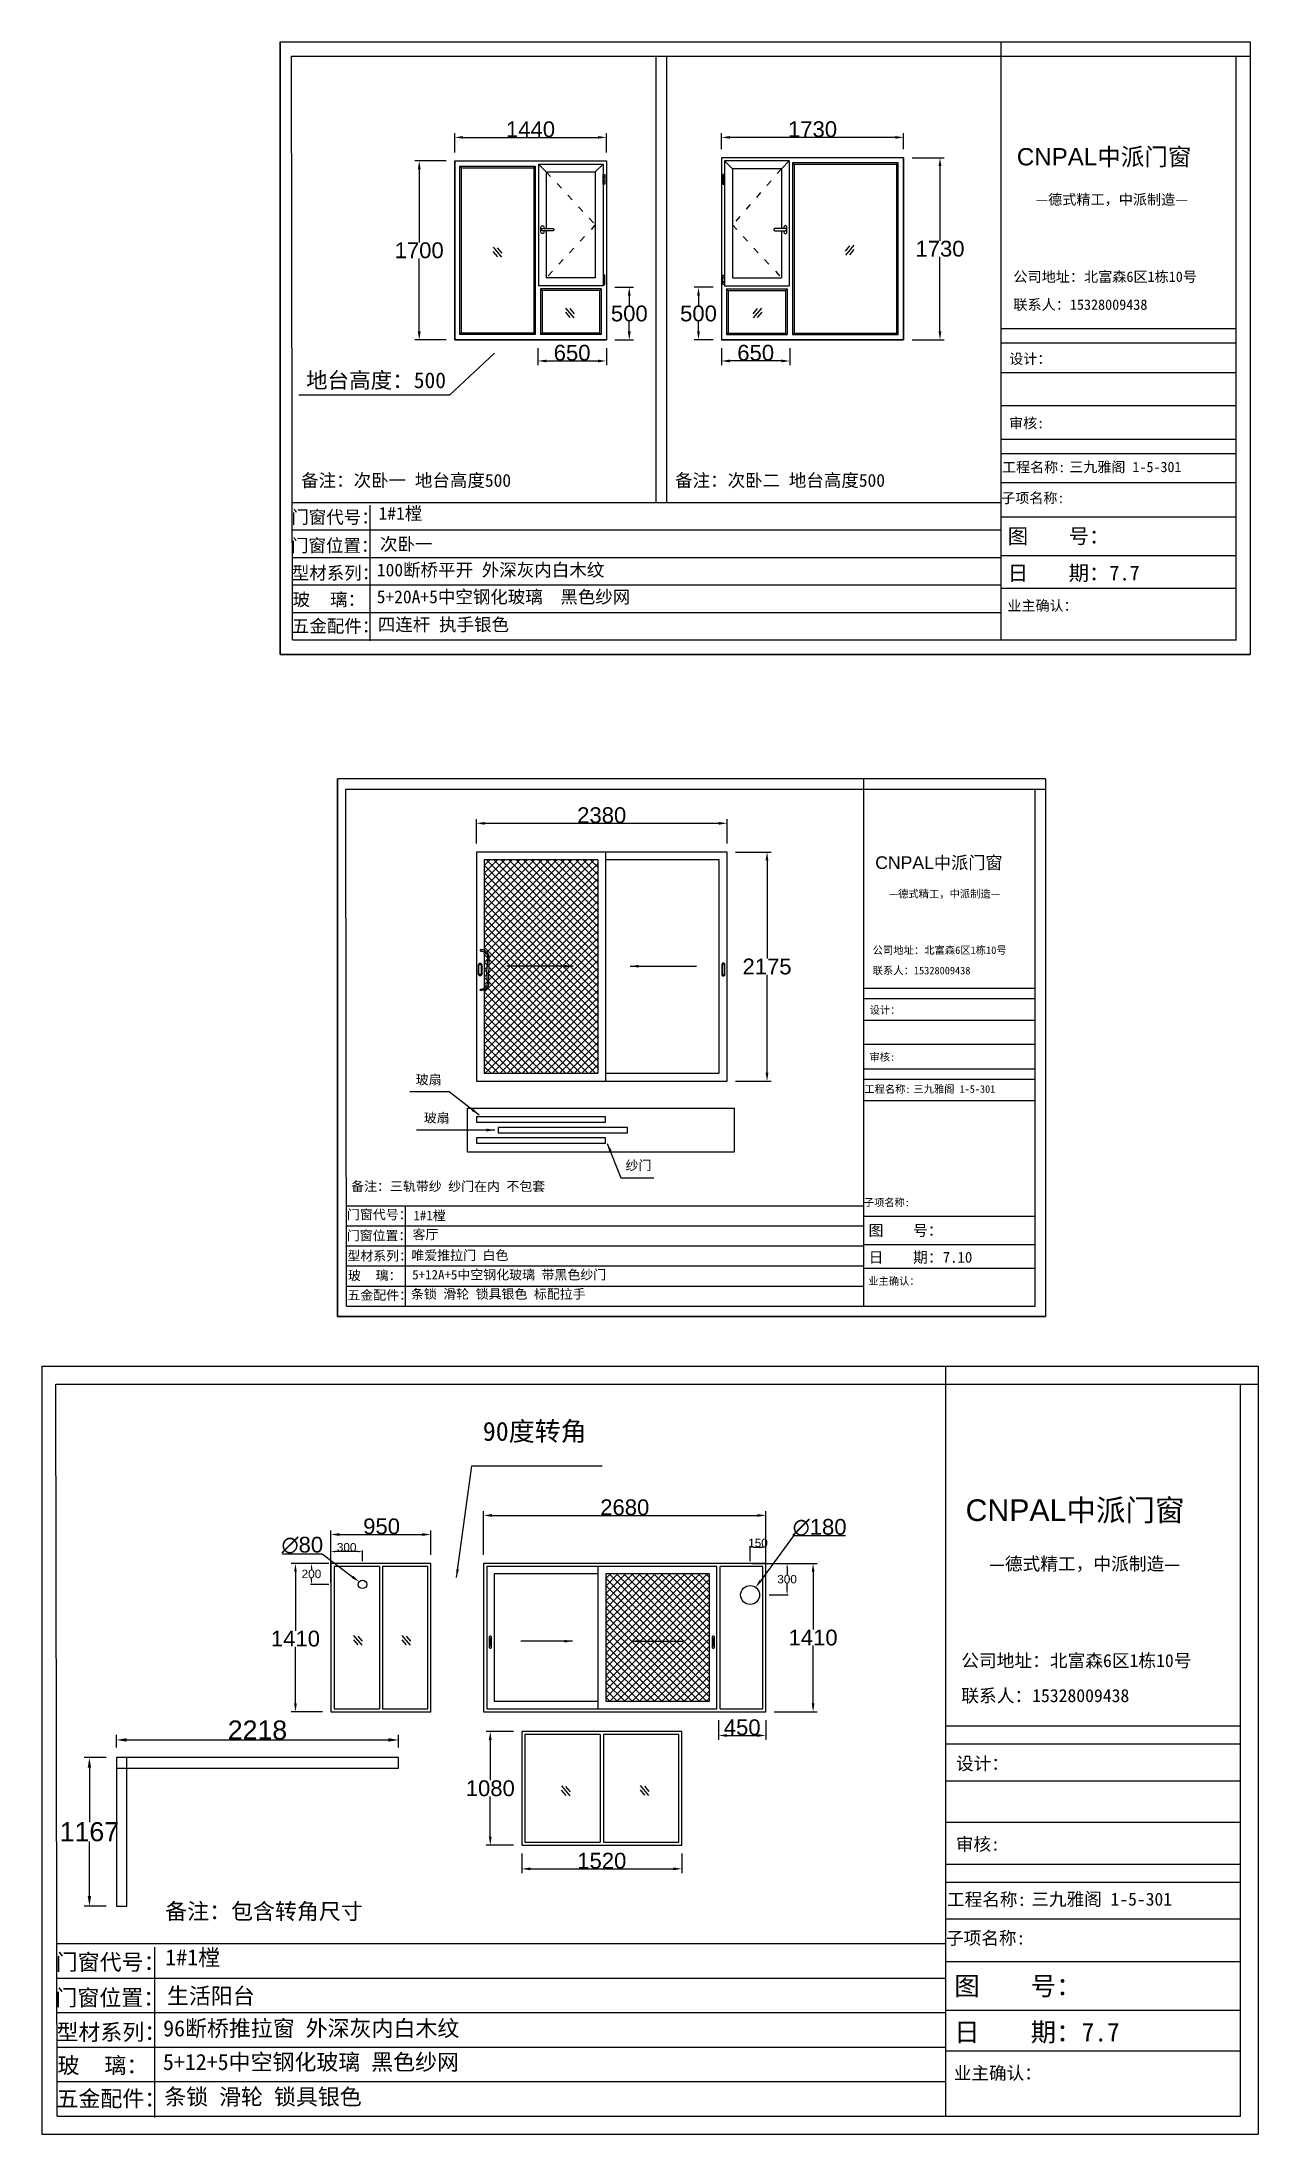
# Model space of a CAD drawing. Header units: inches. Extents: x -138455 to 599497, y -747149 to 13167.
# Drawn here: x 165978 to 177527, y -116970 to -97102 of the extents above; entities that cross this region are included whole.
import ezdxf

# ---------------------------------------------------------------- set-up
doc = ezdxf.new("R2010")
doc.units = ezdxf.units.IN
doc.header["$MEASUREMENT"] = 0
doc.header["$PDMODE"] = 35
doc.header["$PDSIZE"] = -3
doc.linetypes.add('ACAD_ISO03W100', pattern=[30, 12, -18])
doc.layers.add('0 @ 1', color=7, linetype='Continuous')
doc.styles.add('Annotative', font='arialbd.ttf')
doc.styles.add('MtXpl_', font='')
doc.styles.get("Standard").update_dxf_attribs({"font": 'arial.ttf'})
doc.styles.get('MtXpl_').set_extended_font_data('SimSun')
doc.dimstyles.get("Standard").update_dxf_attribs({"dimtxt": 80, "dimasz": 70, "dimexe": 40, "dimexo": 80, "dimgap": 0, "dimtad": 1, "dimtih": 1, "dimtoh": 1, "dimdec": 0, "dimzin": 0, "dimdsep": 46, "dimtxsty": 'Standard', "dimcen": 0.09, "dimadec": 0, "dimazin": 0, "dimtfac": 1, "dimtdec": 0, "dimtofl": 0, "dimtmove": 0, "dimatfit": 3, "dimfxl": 0, "dimtolj": 1, "dimtzin": 0, "dimarcsym": 0})

msp = doc.modelspace()

# ---------------------------------------------------------------- texts
for height, p in [(163.9, (175235.8, -98274.9)), (119.6, (173891, -104955.5)), (205.51, (174749.3, -111147.4))]:
    msp.add_text('CNPAL', height=height).set_placement(p)
at = {"style": 'MtXpl_'}
for s, height, p in [('中派门窗', 163.9, (175999.3, -98274.9)), ('—德式精工，中派制造—', 98.338, (175413.5, -98648)), ('公司地址：北富森6区1栋10号', 98.338, (175203.2, -99381.1)), ('联系人：15328009438', 98.338, (175203.2, -99646.3)), ('设计：', 97.73, (175163.8, -100160.2)), ('审核:', 97.73, (175162, -100771.1)), ('工程名称:', 97.73, (175095.4, -101189.4)), ('三九雅阁 1-5-301', 97.729, (175733.9, -101187.4)), ('子项名称:', 97.73, (175088, -101481.7)), ('图    号：', 141.61, (175149.5, -101866.2)), ('日    期：7.7', 141.61, (175149.5, -102216)), ('业主确认：', 97.73, (175146.5, -102504.4)), ('中派门窗', 119.6, (174448.1, -104955.5)), ('—德式精工，中派制造—', 71.76, (174020.6, -105227.8)), ('公司地址：北富森6区1栋10号', 71.76, (173867.2, -105762.8)), ('联系人：15328009438', 71.76, (173867.2, -105956.3)), ('设计：', 71.32, (173838.4, -106331.3)), ('审核:', 71.32, (173837.1, -106777.1)), ('工程名称:', 71.32, (173788.5, -107082.4)), ('三九雅阁 1-5-301', 71.316, (174254.4, -107080.9)), ('子项名称:', 71.32, (173783.1, -108158.7)), ('图    号：', 103.33, (173828, -108439.3)), ('日    期：7.10', 103.335, (173828, -108694.5)), ('业主确认：', 71.32, (173825.8, -108905)), ('中派门窗', 205.51, (175706.6, -111147.4)), ('—德式精工，中派制造—', 123.309, (174972, -111615.3)), ('公司地址：北富森6区1栋10号', 123.309, (174708.4, -112534.6)), ('联系人：15328009438', 123.309, (174708.4, -112867.1)), ('设计：', 122.55, (174658.9, -113511.4)), ('审核:', 122.55, (174656.6, -114277.5)), ('工程名称:', 122.55, (174573.1, -114802.1)), ('三九雅阁 1-5-301', 122.545, (175373.8, -114799.6)), ('子项名称:', 122.55, (174563.9, -115168.5)), ('图    号：', 177.56, (174641, -115650.7)), ('日    期：7.7', 177.56, (174641, -116089.3)), ('业主确认：', 122.55, (174637.2, -116450.9))]:
    msp.add_text(s, height=height, dxfattribs=at).set_placement(p)
at = {"layer": '0 @ 1', "style": 'Annotative'}
for s, height, p in [('门窗代号：', 121.83, (168346.2, -101675.8)), ('门窗位置：', 121.83, (168343.5, -101945.5)), ('型材系列：', 121.83, (168351.2, -102206.2)), ('玻    璃：', 121.83, (168359.1, -102457.9)), ('五金配件：', 121.83, (168351.5, -102709.9)), ('门窗代号：', 90.1, (168874.9, -108282.2)), ('门窗位置：', 90.1, (168872.9, -108481.6)), ('型材系列：', 90.1, (168878.6, -108674.5)), ('玻    璃：', 90.1, (168884.4, -108860.6)), ('五金配件：', 90.1, (168878.8, -109046.9)), ('门窗代号：', 152.77, (166110.1, -115412)), ('门窗位置：', 152.77, (166106.8, -115750.1)), ('型材系列：', 152.77, (166116.4, -116077)), ('玻    璃：', 152.77, (166126.3, -116392.7)), ('五金配件：', 152.77, (166116.7, -116708.6))]:
    msp.add_text(s, height=height, dxfattribs=at).set_placement(p)
at = {"layer": '0 @ 1', "attachment_point": 1, "style": 'Annotative'}
for s, width, insert, char_height in [('{\\fSimSun|b1|i0|c134|p2;地台高度：500}', 1765.025, (168486.3, -100240), 150), ('{\\fSimSun|b1|i0|c134|p2;备注：次卧一 地台高度500}', 4396.385, (168440.1, -101204.9), 121.831), ('{\\fSimSun|b1|i0|c134|p2;备注：次卧二 地台高度500}', 4396.385, (171990.9, -101204.9), 121.831), ('{\\fSimSun|b1|i0|c134|p2;1#1樘}', 4396.385, (169175.3, -101518.6), 121.831), ('{\\fSimSun|b1|i0|c134|p2;次卧一 }', 4396.385, (169188.4, -101810), 121.831), ('{\\fSimSun|b1|i0|c134|p2;100断桥平开 外深灰内白木纹 }', 4396.385, (169159.4, -102055.7), 121.831), ('{\\fSimSun|b1|i0|c134|p2;5+20A+5中空钢化玻璃  黑色纱网}', 5972.399, (169157.7, -102310.6), 121.831), ('{\\fSimSun|b1|i0|c134|p2;四连杆 执手银色 }', 4396.385, (169167.9, -102574), 121.831), ('{\\fSimSun|b1|i0|c134|p2;玻扇}', 4396.385, (169528.3, -106911.4), 90.099), ('{\\fSimSun|b1|i0|c134|p2;玻扇}', 4396.385, (169604.6, -107273.6), 90.099), ('{\\fSimSun|b1|i0|c134|p2;纱门}', 4396.385, (171519.4, -107725.6), 90.099), ('{\\fSimSun|b1|i0|c134|p2;备注：三轨带纱 纱门在内 不包套}', 4396.385, (168914.6, -107924.1), 90.099), ('{\\fSimSun|b1|i0|c134|p2;1#1樘}', 4396.385, (169506.4, -108200.7), 90.099), ('{\\fSimSun|b1|i0|c134|p2;客厅  }', 4396.385, (169497.7, -108381.4), 90.099), ('{\\fSimSun|b1|i0|c134|p2;唯爱推拉门 白色}', 4396.385, (169486.5, -108579.1), 90.099), ('{\\fSimSun|b1|i0|c134|p2;5+12A+5中空钢化玻璃 带黑色纱门}', 5972.399, (169494.6, -108763.1), 90.099), ('{\\fSimSun|b1|i0|c134|p2;条锁 滑轮 锁具银色 标配拉手}', 4396.385, (169482.6, -108946.4), 90.099), ('{\\fSimSun|b1|i0|c134|p2;90度转角}', 2100.864, (170165.1, -110205.3), 180.693), ('{\\fSimSun|b1|i0|c134|p2;备注：包含转角尺寸}', 4396.385, (167149.8, -114776.7), 152.767), ('{\\fSimSun|b1|i0|c134|p2;1#1樘}', 4396.385, (167149.8, -115214.8), 152.767), ('{\\fSimSun|b1|i0|c134|p2;生活阳台 }', 4396.385, (167166.2, -115580.2), 152.767), ('{\\fSimSun|b1|i0|c134|p2;96断桥推拉窗 外深灰内白木纹}', 4396.385, (167129.8, -115888.3), 152.767), ('{\\fSimSun|b1|i0|c134|p2;5+12+5中空钢化玻璃 黑色纱网}', 5972.399, (167127.8, -116207.9), 152.767), ('{\\fSimSun|b1|i0|c134|p2;条锁 滑轮 锁具银色}', 4396.385, (167140.5, -116538.2), 152.767)]:
    msp.add_mtext_dynamic_manual_height_columns(s, width=width, gutter_width=903.5, heights=[0], dxfattribs=dict(at, insert=insert, char_height=char_height))

# ---------------------------------------------------------------- blocks, each defined once
blk = doc.blocks.new('*D704')
at = {"color": 0, "lineweight": -2, "transparency": 16777216}
for p, q in [((170104, -104715), (170104, -104482)), ((172484, -104715), (172484, -104482)), ((170184, -104522), (172404, -104522))]:
    blk.add_line(p, q, dxfattribs=at)
at = {"color": 0, "transparency": 16777216}
for points in [[(170184, -104509), (170184, -104536), (170104, -104522)], [(172404, -104509), (172404, -104536), (172484, -104522)]]:
    blk.add_solid(points, dxfattribs=at)
at = {"layer": 'Defpoints', "color": 0, "transparency": 16777216}
for p in [(172484, -104522), (170104, -104795), (172484, -104795)]:
    blk.add_point(p, dxfattribs=at)
at = {"color": 0, "transparency": 16777216, "insert": (171294, -104446), "char_height": 150, "attachment_point": 5}
blk.add_mtext('\\A1;2380', dxfattribs=at)
blk = doc.blocks.new('*D705')
at = {"color": 0, "lineweight": -2, "transparency": 16777216}
for p, q in [((172564, -104795), (172904, -104795)), ((172864, -104875), (172864, -105806)), ((172864, -106890), (172864, -105960)), ((172564, -106970), (172904, -106970))]:
    blk.add_line(p, q, dxfattribs=at)
at = {"color": 0, "transparency": 16777216}
for points in [[(172850, -104875), (172877, -104875), (172864, -104795)], [(172850, -106890), (172877, -106890), (172864, -106970)]]:
    blk.add_solid(points, dxfattribs=at)
at = {"layer": 'Defpoints', "color": 0, "transparency": 16777216}
for p in [(172484, -104795), (172484, -106970), (172864, -106970)]:
    blk.add_point(p, dxfattribs=at)
at = {"color": 0, "transparency": 16777216, "insert": (172864, -105883), "char_height": 150, "attachment_point": 5}
blk.add_mtext('\\A1;2175', dxfattribs=at)
blk = doc.blocks.new('dzcs')
blk.add_lwpolyline([(142096, -3328), (142196, -3328, 0.414214), (142206, -3318), (142206, -3318, 0.414214), (142196, -3308), (142096, -3308, 0.414214), (142086, -3318), (142086, -3318, 0.414214)], format="xyb", close=True)
blk.add_lwpolyline([(142182, -3328), (142182, -3342, 0.414214), (142196, -3355), (142196, -3355, 0.414214), (142209, -3342), (142209, -3294, 0.414214), (142196, -3280), (142196, -3280, 0.414214), (142182, -3294), (142182, -3308)], format="xyb")
blk = doc.blocks.new('123as')
at = {"color": 0}
for p, q in [((90189, 51387), (90252, 51462)), ((90194, 51330), (90312, 51470)), ((90251, 51335), (90314, 51410))]:
    blk.add_line(p, q, dxfattribs=at)
blk = doc.blocks.new('*D706')
at = {"color": 0, "lineweight": -2, "transparency": 16777216}
for p, q in [((170688, -100012), (170688, -100172)), ((170768, -100132), (171258, -100132)), ((171338, -100012), (171338, -100172))]:
    blk.add_line(p, q, dxfattribs=at)
at = {"color": 0, "transparency": 16777216}
for points in [[(170768, -100119), (170768, -100145), (170688, -100132)], [(171258, -100119), (171258, -100145), (171338, -100132)]]:
    blk.add_solid(points, dxfattribs=at)
at = {"layer": 'Defpoints', "color": 0, "transparency": 16777216}
for p in [(170688, -99932), (171338, -99932), (171338, -100132)]:
    blk.add_point(p, dxfattribs=at)
at = {"color": 0, "transparency": 16777216, "insert": (171013, -100055), "char_height": 150, "attachment_point": 5}
blk.add_mtext('\\A1;650', dxfattribs=at)
blk = doc.blocks.new('23zdsa')
for p, q in [((141281, -2940), (141266, -2940)), ((141266, -2940), (141266, -3030)), ((141281, -2960), (141266, -2960)), ((141281, -2965), (141266, -2965)), ((141281, -3030), (141281, -2940)), ((141266, -3005), (141281, -3005)), ((141266, -3010), (141281, -3010)), ((141266, -3030), (141281, -3030))]:
    blk.add_line(p, q)
blk = doc.blocks.new('*D708')
at = {"color": 0, "lineweight": -2, "transparency": 16777216}
for p, q in [((169898, -98152), (169898, -97969)), ((169978, -98009), (171258, -98009)), ((171338, -98152), (171338, -97969))]:
    blk.add_line(p, q, dxfattribs=at)
at = {"color": 0, "transparency": 16777216}
for points in [[(169978, -97996), (169978, -98022), (169898, -98009)], [(171258, -97996), (171258, -98022), (171338, -98009)]]:
    blk.add_solid(points, dxfattribs=at)
at = {"layer": 'Defpoints', "color": 0, "transparency": 16777216}
for p in [(171338, -98009), (169898, -98232), (171338, -98232)]:
    blk.add_point(p, dxfattribs=at)
at = {"color": 0, "transparency": 16777216, "insert": (170618, -97933), "char_height": 150, "attachment_point": 5}
blk.add_mtext('\\A1;1440', dxfattribs=at)
blk = doc.blocks.new('*D707')
at = {"color": 0, "lineweight": -2, "transparency": 16777216}
for p, q in [((171418, -99432), (171596, -99432)), ((171556, -99512), (171556, -99606)), ((171418, -99932), (171596, -99932)), ((171556, -99852), (171556, -99759))]:
    blk.add_line(p, q, dxfattribs=at)
at = {"color": 0, "transparency": 16777216}
for points in [[(171542, -99512), (171569, -99512), (171556, -99432)], [(171542, -99852), (171569, -99852), (171556, -99932)]]:
    blk.add_solid(points, dxfattribs=at)
at = {"layer": 'Defpoints', "color": 0, "transparency": 16777216}
for p in [(171338, -99432), (171338, -99932), (171556, -99932)]:
    blk.add_point(p, dxfattribs=at)
at = {"color": 0, "transparency": 16777216, "insert": (171556, -99682), "char_height": 150, "attachment_point": 5}
blk.add_mtext('\\A1;500', dxfattribs=at)
blk = doc.blocks.new('*D709')
at = {"color": 0, "lineweight": -2, "transparency": 16777216}
for p, q in [((169818, -98232), (169521, -98232)), ((169561, -98312), (169561, -99006)), ((169561, -99852), (169561, -99159)), ((169818, -99932), (169521, -99932))]:
    blk.add_line(p, q, dxfattribs=at)
at = {"color": 0, "transparency": 16777216}
for points in [[(169548, -98312), (169575, -98312), (169561, -98232)], [(169548, -99852), (169575, -99852), (169561, -99932)]]:
    blk.add_solid(points, dxfattribs=at)
at = {"layer": 'Defpoints', "color": 0, "transparency": 16777216}
for p in [(169898, -98232), (169561, -99932), (169898, -99932)]:
    blk.add_point(p, dxfattribs=at)
at = {"color": 0, "transparency": 16777216, "insert": (169561, -99082), "char_height": 150, "attachment_point": 5}
blk.add_mtext('\\A1;1700', dxfattribs=at)
blk = doc.blocks.new('*D710')
at = {"color": 0, "lineweight": -2, "transparency": 16777216}
for p, q in [((172431, -100012), (172431, -100172)), ((173001, -100132), (172511, -100132)), ((173081, -100012), (173081, -100172))]:
    blk.add_line(p, q, dxfattribs=at)
at = {"color": 0, "transparency": 16777216}
for points in [[(172511, -100119), (172511, -100145), (172431, -100132)], [(173001, -100119), (173001, -100145), (173081, -100132)]]:
    blk.add_solid(points, dxfattribs=at)
at = {"layer": 'Defpoints', "color": 0, "transparency": 16777216}
for p in [(172431, -99932), (173081, -99932), (172431, -100132)]:
    blk.add_point(p, dxfattribs=at)
at = {"color": 0, "transparency": 16777216, "insert": (172756, -100055), "char_height": 150, "attachment_point": 5}
blk.add_mtext('\\A1;650', dxfattribs=at)
blk = doc.blocks.new('*D712')
at = {"color": 0, "lineweight": -2, "transparency": 16777216}
for p, q in [((172431, -98122), (172431, -97969)), ((174081, -98009), (172511, -98009)), ((174161, -98122), (174161, -97969))]:
    blk.add_line(p, q, dxfattribs=at)
at = {"color": 0, "transparency": 16777216}
for points in [[(172511, -97996), (172511, -98022), (172431, -98009)], [(174081, -97996), (174081, -98022), (174161, -98009)]]:
    blk.add_solid(points, dxfattribs=at)
at = {"layer": 'Defpoints', "color": 0, "transparency": 16777216}
for p in [(172431, -98009), (172431, -98202), (174161, -98202)]:
    blk.add_point(p, dxfattribs=at)
at = {"color": 0, "transparency": 16777216, "insert": (173296, -97932), "char_height": 150, "attachment_point": 5}
blk.add_mtext('\\A1;1730', dxfattribs=at)
blk = doc.blocks.new('*D711')
at = {"color": 0, "lineweight": -2, "transparency": 16777216}
for p, q in [((172351, -99432), (172173, -99432)), ((172213, -99512), (172213, -99606)), ((172351, -99932), (172173, -99932)), ((172213, -99852), (172213, -99759))]:
    blk.add_line(p, q, dxfattribs=at)
at = {"color": 0, "transparency": 16777216}
for points in [[(172200, -99512), (172226, -99512), (172213, -99432)], [(172200, -99852), (172226, -99852), (172213, -99932)]]:
    blk.add_solid(points, dxfattribs=at)
at = {"layer": 'Defpoints', "color": 0, "transparency": 16777216}
for p in [(172431, -99432), (172213, -99932), (172431, -99932)]:
    blk.add_point(p, dxfattribs=at)
at = {"color": 0, "transparency": 16777216, "insert": (172213, -99682), "char_height": 150, "attachment_point": 5}
blk.add_mtext('\\A1;500', dxfattribs=at)
blk = doc.blocks.new('*D713')
at = {"color": 0, "lineweight": -2, "transparency": 16777216}
for p, q in [((174241, -98202), (174546, -98202)), ((174506, -98282), (174506, -98990)), ((174506, -99852), (174506, -99144)), ((174241, -99932), (174546, -99932))]:
    blk.add_line(p, q, dxfattribs=at)
at = {"color": 0, "transparency": 16777216}
for points in [[(174493, -98282), (174519, -98282), (174506, -98202)], [(174493, -99852), (174519, -99852), (174506, -99932)]]:
    blk.add_solid(points, dxfattribs=at)
at = {"layer": 'Defpoints', "color": 0, "transparency": 16777216}
for p in [(174161, -98202), (174161, -99932), (174506, -99932)]:
    blk.add_point(p, dxfattribs=at)
at = {"color": 0, "transparency": 16777216, "insert": (174506, -99067), "char_height": 150, "attachment_point": 5}
blk.add_mtext('\\A1;1730', dxfattribs=at)
blk = doc.blocks.new('*D717')
at = {"color": 0, "lineweight": -2, "transparency": 16777216}
for p, q in [((168642, -111550), (168346, -111550)), ((168386, -111630), (168386, -112189)), ((168386, -112880), (168386, -112342)), ((168642, -112960), (168346, -112960))]:
    blk.add_line(p, q, dxfattribs=at)
at = {"color": 0, "transparency": 16777216}
for points in [[(168373, -111630), (168399, -111630), (168386, -111550)], [(168373, -112880), (168399, -112880), (168386, -112960)]]:
    blk.add_solid(points, dxfattribs=at)
at = {"layer": 'Defpoints', "color": 0, "transparency": 16777216}
for p in [(168722, -111550), (168386, -112960), (168722, -112960)]:
    blk.add_point(p, dxfattribs=at)
at = {"color": 0, "transparency": 16777216, "insert": (168386, -112265), "char_height": 150, "attachment_point": 5}
blk.add_mtext('\\A1;1410', dxfattribs=at)
blk = doc.blocks.new('*D718')
at = {"color": 0, "lineweight": -2, "transparency": 16777216}
for p, q in [((168722, -111470), (168722, -111236)), ((169672, -111470), (169672, -111236)), ((168802, -111276), (169592, -111276))]:
    blk.add_line(p, q, dxfattribs=at)
at = {"color": 0, "transparency": 16777216}
for points in [[(168802, -111262), (168802, -111289), (168722, -111276)], [(169592, -111262), (169592, -111289), (169672, -111276)]]:
    blk.add_solid(points, dxfattribs=at)
at = {"layer": 'Defpoints', "color": 0, "transparency": 16777216}
for p in [(169672, -111276), (168722, -111550), (169672, -111550)]:
    blk.add_point(p, dxfattribs=at)
at = {"color": 0, "transparency": 16777216, "insert": (169204, -111199), "char_height": 150, "attachment_point": 5}
blk.add_mtext('\\A1;950', dxfattribs=at)
blk = doc.blocks.new('*D724')
at = {"color": 0, "lineweight": -2, "transparency": 16777216}
for p, q in [((168262, -111458), (168639, -111458)), ((168639, -111458), (168927, -111677)), ((169022, -111750), (169023, -111750)), ((169022, -111750), (169022, -111750))]:
    blk.add_line(p, q, dxfattribs=at)
at = {"color": 0, "transparency": 16777216}
blk.add_solid([(168935, -111666), (168919, -111688), (168991, -111725)], dxfattribs=at)
at = {"layer": 'Defpoints', "color": 0, "transparency": 16777216}
for p in [(168991, -111725), (169054, -111774)]:
    blk.add_point(p, dxfattribs=at)
at = {"color": 0, "transparency": 16777216, "insert": (168451, -111377), "char_height": 150, "attachment_point": 5}
blk.add_mtext('\\A1;∅80', dxfattribs=at)
blk = doc.blocks.new('*D725')
at = {"color": 0, "lineweight": -2, "transparency": 16777216}
for p, q in [((168722, -111730), (168722, -111428)), ((168982, -111438), (168762, -111438)), ((169022, -111530), (169022, -111428))]:
    blk.add_line(p, q, dxfattribs=at)
at = {"color": 0, "transparency": 16777216}
for points in [[(168762, -111431), (168762, -111445), (168722, -111438)], [(168982, -111431), (168982, -111445), (169022, -111438)]]:
    blk.add_solid(points, dxfattribs=at)
at = {"layer": 'Defpoints', "color": 0, "transparency": 16777216}
for p in [(168722, -111438), (169022, -111550), (168722, -111750)]:
    blk.add_point(p, dxfattribs=at)
at = {"color": 0, "transparency": 16777216, "insert": (168872, -111397), "char_height": 80, "attachment_point": 5}
blk.add_mtext('\\A1;300', dxfattribs=at)
blk = doc.blocks.new('*D719')
at = {"color": 0, "lineweight": -2, "transparency": 16777216}
for p, q in [((168702, -111550), (168528, -111550)), ((168538, -111590), (168538, -111609)), ((168702, -111750), (168528, -111750)), ((168538, -111710), (168538, -111691))]:
    blk.add_line(p, q, dxfattribs=at)
at = {"color": 0, "transparency": 16777216}
for points in [[(168532, -111590), (168545, -111590), (168538, -111550)], [(168532, -111710), (168545, -111710), (168538, -111750)]]:
    blk.add_solid(points, dxfattribs=at)
at = {"layer": 'Defpoints', "color": 0, "transparency": 16777216}
for p in [(168538, -111550), (168722, -111550), (168722, -111750)]:
    blk.add_point(p, dxfattribs=at)
at = {"color": 0, "transparency": 16777216, "insert": (168538, -111650), "char_height": 80, "attachment_point": 5}
blk.add_mtext('\\A1;200', dxfattribs=at)
blk = doc.blocks.new('*D720')
at = {"color": 0, "lineweight": -2, "transparency": 16777216}
for p, q in [((170173, -111470), (170173, -111054)), ((172853, -111470), (172853, -111054)), ((170253, -111094), (172773, -111094))]:
    blk.add_line(p, q, dxfattribs=at)
at = {"color": 0, "transparency": 16777216}
for points in [[(170253, -111081), (170253, -111108), (170173, -111094)], [(172773, -111081), (172773, -111108), (172853, -111094)]]:
    blk.add_solid(points, dxfattribs=at)
at = {"layer": 'Defpoints', "color": 0, "transparency": 16777216}
for p in [(172853, -111094), (170173, -111550), (172853, -111550)]:
    blk.add_point(p, dxfattribs=at)
at = {"color": 0, "transparency": 16777216, "insert": (171513, -111018), "char_height": 150, "attachment_point": 5}
blk.add_mtext('\\A1;2680', dxfattribs=at)
blk = doc.blocks.new('*D721')
at = {"color": 0, "lineweight": -2, "transparency": 16777216}
for p, q in [((172962, -111550), (173341, -111550)), ((173301, -111630), (173301, -112178)), ((173301, -112880), (173301, -112331)), ((172933, -112960), (173341, -112960))]:
    blk.add_line(p, q, dxfattribs=at)
at = {"color": 0, "transparency": 16777216}
for points in [[(173288, -111630), (173314, -111630), (173301, -111550)], [(173288, -112880), (173314, -112880), (173301, -112960)]]:
    blk.add_solid(points, dxfattribs=at)
at = {"layer": 'Defpoints', "color": 0, "transparency": 16777216}
for p in [(172882, -111550), (172853, -112960), (173301, -112960)]:
    blk.add_point(p, dxfattribs=at)
at = {"color": 0, "transparency": 16777216, "insert": (173301, -112255), "char_height": 150, "attachment_point": 5}
blk.add_mtext('\\A1;1410', dxfattribs=at)
blk = doc.blocks.new('*D722')
at = {"color": 0, "lineweight": -2, "transparency": 16777216}
for p, q in [((172403, -113040), (172403, -113224)), ((172853, -113040), (172853, -113224)), ((172483, -113184), (172773, -113184))]:
    blk.add_line(p, q, dxfattribs=at)
at = {"color": 0, "transparency": 16777216}
for points in [[(172483, -113171), (172483, -113197), (172403, -113184)], [(172773, -113171), (172773, -113197), (172853, -113184)]]:
    blk.add_solid(points, dxfattribs=at)
at = {"layer": 'Defpoints', "color": 0, "transparency": 16777216}
for p in [(172403, -112960), (172853, -112960), (172853, -113184)]:
    blk.add_point(p, dxfattribs=at)
at = {"color": 0, "transparency": 16777216, "insert": (172628, -113107), "char_height": 150, "attachment_point": 5}
blk.add_mtext('\\A1;450', dxfattribs=at)
blk = doc.blocks.new('*D726')
at = {"color": 0, "lineweight": -2, "transparency": 16777216}
for p, q in [((173116, -111288), (172804, -111713)), ((173610, -111288), (173116, -111288)), ((172703, -111850), (172703, -111850)), ((172703, -111850), (172703, -111850))]:
    blk.add_line(p, q, dxfattribs=at)
at = {"color": 0, "transparency": 16777216}
blk.add_solid([(172793, -111705), (172814, -111721), (172756, -111777)], dxfattribs=at)
at = {"layer": 'Defpoints', "color": 0, "transparency": 16777216}
for p in [(172756, -111777), (172650, -111922)]:
    blk.add_point(p, dxfattribs=at)
at = {"color": 0, "transparency": 16777216, "insert": (173363, -111208), "char_height": 150, "attachment_point": 5}
blk.add_mtext('\\A1;∅180', dxfattribs=at)
blk = doc.blocks.new('*D727')
at = {"color": 0, "lineweight": -2, "transparency": 16777216}
for p, q in [((172703, -111530), (172703, -111387)), ((172743, -111397), (172813, -111397)), ((172853, -111830), (172853, -111387))]:
    blk.add_line(p, q, dxfattribs=at)
at = {"color": 0, "transparency": 16777216}
for points in [[(172743, -111390), (172743, -111404), (172703, -111397)], [(172813, -111390), (172813, -111404), (172853, -111397)]]:
    blk.add_solid(points, dxfattribs=at)
at = {"layer": 'Defpoints', "color": 0, "transparency": 16777216}
for p in [(172853, -111397), (172703, -111550), (172853, -111850)]:
    blk.add_point(p, dxfattribs=at)
at = {"color": 0, "transparency": 16777216, "insert": (172778, -111356), "char_height": 80, "attachment_point": 5}
blk.add_mtext('\\A1;150', dxfattribs=at)
blk = doc.blocks.new('*D723')
at = {"color": 0, "lineweight": -2, "transparency": 16777216}
for p, q in [((172723, -111550), (173064, -111550)), ((173054, -111590), (173054, -111659)), ((172883, -111850), (173064, -111850)), ((173054, -111810), (173054, -111741))]:
    blk.add_line(p, q, dxfattribs=at)
at = {"color": 0, "transparency": 16777216}
for points in [[(173048, -111590), (173061, -111590), (173054, -111550)], [(173048, -111810), (173061, -111810), (173054, -111850)]]:
    blk.add_solid(points, dxfattribs=at)
at = {"layer": 'Defpoints', "color": 0, "transparency": 16777216}
for p in [(172703, -111550), (173054, -111550), (172863, -111850)]:
    blk.add_point(p, dxfattribs=at)
at = {"color": 0, "transparency": 16777216, "insert": (173054, -111700), "char_height": 80, "attachment_point": 5}
blk.add_mtext('\\A1;300', dxfattribs=at)
blk = doc.blocks.new('123z')
at = {"color": 0}
for points in [[(94078, 52755), (94078, 52755, 0.414214), (94088, 52765), (94088, 52845, 0.414214), (94078, 52855), (94078, 52855, 0.414214), (94068, 52845), (94068, 52765, 0.414214)], [(94078, 52775), (94078, 52775, 0.414214), (94083, 52780), (94083, 52830, 0.414214), (94078, 52835), (94078, 52835, 0.414214), (94073, 52830), (94073, 52780, 0.414214)]]:
    blk.add_lwpolyline(points, format="xyb", close=True, dxfattribs=at)
blk = doc.blocks.new('*D728')
at = {"color": 0, "lineweight": -2, "transparency": 16777216}
for p, q in [((170535, -114306), (170535, -114490)), ((172055, -114306), (172055, -114490)), ((170615, -114450), (171975, -114450))]:
    blk.add_line(p, q, dxfattribs=at)
at = {"color": 0, "transparency": 16777216}
for points in [[(170615, -114437), (170615, -114464), (170535, -114450)], [(171975, -114437), (171975, -114464), (172055, -114450)]]:
    blk.add_solid(points, dxfattribs=at)
at = {"layer": 'Defpoints', "color": 0, "transparency": 16777216}
for p in [(170535, -114226), (172055, -114226), (172055, -114450)]:
    blk.add_point(p, dxfattribs=at)
at = {"color": 0, "transparency": 16777216, "insert": (171295, -114374), "char_height": 150, "attachment_point": 5}
blk.add_mtext('\\A1;1520', dxfattribs=at)
blk = doc.blocks.new('*D729')
at = {"color": 0, "lineweight": -2, "transparency": 16777216}
for p, q in [((170455, -113146), (170196, -113146)), ((170236, -113226), (170236, -113609)), ((170236, -114146), (170236, -113763)), ((170455, -114226), (170196, -114226))]:
    blk.add_line(p, q, dxfattribs=at)
at = {"color": 0, "transparency": 16777216}
for points in [[(170222, -113226), (170249, -113226), (170236, -113146)], [(170222, -114146), (170249, -114146), (170236, -114226)]]:
    blk.add_solid(points, dxfattribs=at)
at = {"layer": 'Defpoints', "color": 0, "transparency": 16777216}
for p in [(170535, -113146), (170236, -114226), (170535, -114226)]:
    blk.add_point(p, dxfattribs=at)
at = {"color": 0, "transparency": 16777216, "insert": (170236, -113686), "char_height": 150, "attachment_point": 5}
blk.add_mtext('\\A1;1080', dxfattribs=at)
blk = doc.blocks.new('*D730')
at = {"color": 0, "lineweight": -2, "transparency": 16777216}
for p, q in [((167340, -113221), (167340, -113122)), ((169558, -113221), (169558, -113122)), ((167420, -113162), (169478, -113162))]:
    blk.add_line(p, q, dxfattribs=at)
at = {"color": 0, "transparency": 16777216}
for points in [[(167420, -113148), (167420, -113175), (167340, -113162)], [(169478, -113148), (169478, -113175), (169558, -113162)]]:
    blk.add_solid(points, dxfattribs=at)
at = {"layer": 'Defpoints', "color": 0, "transparency": 16777216}
for p in [(169558, -113162), (167340, -113301), (169558, -113301)]:
    blk.add_point(p, dxfattribs=at)
at = {"color": 0, "transparency": 16777216, "insert": (168449, -113085), "char_height": 150, "attachment_point": 5}
blk.add_mtext('\\A1;2218', dxfattribs=at)
blk = doc.blocks.new('*D731')
at = {"color": 0, "lineweight": -2, "transparency": 16777216}
for p, q in [((167260, -113301), (167088, -113301)), ((167128, -113381), (167128, -113808)), ((167128, -114388), (167128, -113961)), ((167260, -114468), (167088, -114468))]:
    blk.add_line(p, q, dxfattribs=at)
at = {"color": 0, "transparency": 16777216}
for points in [[(167115, -113381), (167142, -113381), (167128, -113301)], [(167115, -114388), (167142, -114388), (167128, -114468)]]:
    blk.add_solid(points, dxfattribs=at)
at = {"layer": 'Defpoints', "color": 0, "transparency": 16777216}
for p in [(167340, -113301), (167128, -114468), (167340, -114468)]:
    blk.add_point(p, dxfattribs=at)
at = {"color": 0, "transparency": 16777216, "insert": (167128, -113884), "char_height": 150, "attachment_point": 5}
blk.add_mtext('\\A1;1167', dxfattribs=at)
blk = doc.blocks.new('123hhh')
for centre, radius, start, end in [((280706.3, -83231.5), 10, 16.45017, 30.15144), ((280724, -83285), 15, 176.76219, 183.23781), ((280706.3, -83338.5), 10, 329.84856, 343.54983)]:
    blk.add_arc(centre, radius, start, end)
for points, knots in [([(280691.5, -83211), (280688.9, -83210.6), (280685.3, -83210.1), (280685, -83215), (280689.9, -83216.5), (280695.6, -83216.9), (280703.8, -83219.4), (280710.5, -83226.2), (280712.5, -83239.1), (280711.7, -83253.6), (280710.7, -83267.6), (280709.5, -83277.4), (280709.2, -83282.1), (280709.1, -83284.2)], [0, 0, 0, 0, 6.082763, 8.582763, 11.318747, 19.461781, 26.725965, 36.438119, 46.233865, 64.642794, 80.276332, 88.205882, 94.390611, 94.390611, 94.390611, 94.390611]), ([(280714.9, -83226.5), (280712.4, -83222.1), (280706.8, -83213.8), (280697, -83212), (280691.5, -83211)], [0.93741, 0.93741, 0.93741, 0.93741, 13.606526, 29.417915, 29.417915, 29.417915, 29.417915]), ([(280715.8, -83228.7), (280716.2, -83230), (280717.4, -83234.2), (280716.8, -83248.6), (280716.7, -83266), (280716.7, -83280.5), (280716.7, -83285)], [1.197256, 1.197256, 1.197256, 1.197256, 5.358743, 14.155697, 44.084834, 57.684594, 57.684594, 57.684594, 57.684594]), ([(280691.5, -83359), (280688.9, -83359.4), (280685.3, -83359.9), (280685, -83355), (280689.9, -83353.5), (280695.6, -83353.1), (280703.8, -83350.6), (280710.5, -83343.8), (280712.5, -83330.9), (280711.7, -83316.4), (280710.7, -83302.4), (280709.5, -83292.6), (280709.2, -83287.9), (280709.1, -83285.8)], [0, 0, 0, 0, 6.082763, 8.582763, 11.318747, 19.461781, 26.725965, 36.438119, 46.233865, 64.642794, 80.276332, 88.205882, 94.390611, 94.390611, 94.390611, 94.390611]), ([(280715.8, -83341.3), (280716.2, -83340), (280717.4, -83335.8), (280716.8, -83321.4), (280716.7, -83304), (280716.7, -83289.5), (280716.7, -83285)], [1.197256, 1.197256, 1.197256, 1.197256, 5.358743, 14.155697, 44.084834, 57.684594, 57.684594, 57.684594, 57.684594]), ([(280714.9, -83343.5), (280712.4, -83347.9), (280706.8, -83356.2), (280697, -83358), (280691.5, -83359)], [0.93741, 0.93741, 0.93741, 0.93741, 13.606526, 29.417915, 29.417915, 29.417915, 29.417915])]:
    blk.add_open_spline(points, degree=3, knots=knots)
blk = doc.blocks.new('hh21z')
for points in [[(167340.1, -113383.6), (169558, -113383.6), (169558, -113300.8), (167340.1, -113300.8)], [(167340.1, -114467.7), (167422.8, -114467.7), (167422.8, -113300.8), (167340.1, -113300.8)]]:
    blk.add_lwpolyline(points, close=True)
dim = blk.add_linear_dim(base=(169558, -113161.6), p1=(167340.1, -113300.8), p2=(169558, -113300.8), dimstyle='Standard', override={"dimtxt": 150, "dimasz": 80})
dim.commit()
dim.dimension.update_dxf_attribs({"geometry": '*D730', "text_midpoint": (168449.1, -113085)})
dim = blk.add_linear_dim(base=(167128.5, -114467.7), p1=(167340.1, -113300.8), p2=(167340.1, -114467.7), angle=90, dimstyle='Standard', override={"dimtxt": 150, "dimasz": 80})
dim.commit()
dim.dimension.update_dxf_attribs({"geometry": '*D731', "text_midpoint": (167128.5, -113884.2)})

# ---------------------------------------------------------------- dimensions: what is measured, and where the dimension line sits
for base, p1, p2, picture, middle in [((171338.2, -98009.1), (169898.2, -98232.1), (171338.2, -98232.1), '*D708', (170618.2, -97932.5)), ((172430.5, -100131.9), (173080.5, -99932.1), (172430.5, -99932.1), '*D710', (172755.5, -100055.3)), ((172484, -104522.3), (170104, -104795.4), (172484, -104795.4), '*D704', (171294, -104445.6)), ((172853, -113183.9), (172403, -112959.7), (172853, -112959.7), '*D722', (172628, -113107.4)), ((172055.5, -114450.3), (170535.5, -114226), (172055.5, -114226), '*D728', (171295.5, -114373.7))]:
    dim = msp.add_linear_dim(base=base, p1=p1, p2=p2, dimstyle='Standard', override={"dimtxt": 150, "dimasz": 80})
    dim.commit()
    dim.dimension.update_dxf_attribs({"geometry": picture, "text_midpoint": middle})
for base, p1, p2, angle, override, picture, middle in [((172430.5, -98009.1), (174160.5, -98202.1), (172430.5, -98202.1), 180, {"dimtxt": 150, "dimasz": 80}, '*D712', (173295.5, -97932.5)), ((169561.5, -99932.1), (169898.2, -98232.1), (169898.2, -99932.1), 90, {"dimtxt": 150, "dimasz": 80}, '*D709', (169561.5, -99082.1)), ((174506.1, -99932.1), (174160.5, -98202.1), (174160.5, -99932.1), 90, {"dimtxt": 150, "dimasz": 80}, '*D713', (174506.1, -99067.1)), ((171338.2, -100131.9), (170688.2, -99932.1), (171338.2, -99932.1), 180, {"dimtxt": 150, "dimasz": 80}, '*D706', (171013.2, -100055.3)), ((172863.6, -106970.4), (172484, -104795.4), (172484, -106970.4), 90, {"dimtxt": 150, "dimasz": 80}, '*D705', (172863.6, -105882.9)), ((168538.3, -111549.7), (168722.5, -111749.7), (168722.5, -111549.7), 90, {"dimasz": 40, "dimexe": 10, "dimexo": 20}, '*D719', (168538.3, -111649.7)), ((173054.3, -111549.7), (172863, -111849.6), (172703, -111549.7), 90, {"dimasz": 40, "dimexe": 10, "dimexo": 20}, '*D723', (173054.3, -111699.6)), ((173300.9, -112959.7), (172882.4, -111549.7), (172853, -112959.7), 90, {"dimtxt": 150, "dimasz": 80}, '*D721', (173300.9, -112254.7)), ((170235.5, -114226), (170535.5, -113146), (170535.5, -114226), 90, {"dimtxt": 150, "dimasz": 80}, '*D729', (170235.5, -113686))]:
    dim = msp.add_linear_dim(base=base, p1=p1, p2=p2, angle=angle, dimstyle='Standard', override=override)
    dim.commit()
    dim.dimension.update_dxf_attribs({"geometry": picture, "text_midpoint": middle})
for base, p1, p2, picture, middle in [((171555.6, -99932.1), (171338.2, -99432.1), (171338.2, -99932.1), '*D707', (171555.6, -99682.1)), ((172213.1, -99932.1), (172430.5, -99432.1), (172430.5, -99932.1), '*D711', (172213.1, -99682.1)), ((168386, -112959.7), (168722.5, -111549.7), (168722.5, -112959.7), '*D717', (168386, -112265.5))]:
    dim = msp.add_linear_dim(base=base, p1=p1, p2=p2, angle=90, dimstyle='Standard', override={"dimtxt": 150, "dimasz": 80})
    dim.commit()
    dim.dimension.update_dxf_attribs({"geometry": picture, "text_midpoint": middle, "dimtype": 160})
for base, p1, p2, override, picture, middle in [((172853, -111094.2), (170173, -111549.7), (172853, -111549.7), {"dimtxt": 150, "dimasz": 80}, '*D720', (171513, -111094.2)), ((169672.5, -111275.8), (168722.5, -111549.7), (169672.5, -111549.7), {"dimtxt": 150, "dimasz": 80}, '*D718', (169203.6, -111275.8)), ((168722.5, -111438.1), (169022.5, -111549.7), (168722.5, -111749.6), {"dimasz": 40, "dimexe": 10, "dimexo": 20}, '*D725', (168872.5, -111438.1)), ((172853, -111397), (172703, -111549.7), (172853, -111849.6), {"dimasz": 40, "dimexe": 10, "dimexo": 20}, '*D727', (172778, -111397))]:
    dim = msp.add_linear_dim(base=base, p1=p1, p2=p2, dimstyle='Standard', override=override)
    dim.commit()
    dim.dimension.update_dxf_attribs({"geometry": picture, "text_midpoint": middle, "dimtype": 160})
for p1, p2, picture, middle in [((172649.7, -111922.2), (172756.3, -111777.2), '*D726', (173362.9, -111288.3)), ((169054.3, -111773.9), (168990.6, -111725.5), '*D724', (168450.5, -111458.1))]:
    dim = msp.add_diameter_dim_2p(p1=p1, p2=p2, dimstyle='Standard', override={"dimtxt": 150, "dimasz": 80})
    dim.commit()
    dim.dimension.update_dxf_attribs({"geometry": picture, "text_midpoint": middle, "dimtype": 163})

# ---------------------------------------------------------------- hatches: boundary and pattern name
h = msp.add_hatch()
h.set_pattern_fill('ANSI37', color=256, scale=400)
h.set_pattern_definition([(45, (-32547.174, 15639.264), (-35.355339, 35.355339), []), (135, (-32547.174, 15639.264), (-35.355339, -35.355339), [])])
h.paths.add_polyline_path([(171256.5, -104870.4), (170179, -104870.4), (170179, -106895.4), (171256.5, -106895.4)])
h = msp.add_hatch()
h.set_pattern_fill('ANSI37', color=256, scale=400)
h.set_pattern_definition([(45, (-27467.8, 9116.865), (-35.355339, 35.355339), []), (135, (-27467.8, 9116.865), (-35.355339, -35.355339), [])])
h.paths.add_polyline_path([(172318, -111649.7), (171333, -111649.7), (171333, -112859.7), (172318, -112859.7)])

# ---------------------------------------------------------------- linework, layer by layer
for p, q in [((168240.7, -97101.8), (168240.7, -102918.1)), ((168240.7, -97101.8), (168240.7, -102780.9)), ((175084.6, -97101.8), (175084.6, -102780.9)), ((168347.4, -97238.4), (177451.3, -97238.4)), ((168357.6, -102780.9), (168347.4, -97238.4)), ((171808, -97238.4), (171808, -101475)), ((171908, -97238.4), (171908, -101475)), ((177314.7, -97242.7), (177314.7, -102785.2)), ((169898.2, -99932.1), (169898.2, -98232.1)), ((169898.2, -98232.1), (171338.2, -98232.1)), ((169898.2, -98232.1), (169898.2, -99932.1)), ((169948.2, -99882.1), (169948.2, -98282.1)), ((169948.2, -98282.1), (170663.2, -98282.1)), ((169963.2, -98297.1), (169948.2, -98282.1)), ((169963.2, -99867.1), (169963.2, -98297.1)), ((169963.2, -98297.1), (170648.2, -98297.1)), ((170648.2, -98297.1), (170663.2, -98282.1)), ((170648.2, -98297.1), (170648.2, -99867.1)), ((170663.2, -98282.1), (170663.2, -99462.1)), ((170693.2, -98262.1), (171308.2, -98262.1)), ((170693.2, -98262.1), (170693.2, -99417.1)), ((170768.2, -98337.1), (170693.2, -98262.1)), ((170768.2, -98337.1), (171233.2, -98337.1)), ((170768.2, -98337.1), (170768.2, -98874.6)), ((171233.2, -98337.1), (171233.2, -99342.1)), ((171308.2, -98262.1), (171308.2, -99417.1)), ((171338.2, -98232.1), (171338.2, -99932.1)), ((174160.5, -98202.1), (172430.5, -98202.1)), ((172430.5, -98202.1), (172430.5, -99932.1)), ((173075.5, -98232.1), (172460.5, -98232.1)), ((172460.5, -98232.1), (172460.5, -99417.1)), ((173000.5, -98307.1), (172535.5, -98307.1)), ((172535.5, -98307.1), (172535.5, -99342.1)), ((173000.5, -98307.1), (173075.5, -98232.1)), ((173000.5, -98307.1), (173000.5, -98874.6)), ((173075.5, -98232.1), (173075.5, -99417.1)), ((174110.5, -98252.1), (173105.5, -98252.1)), ((173105.5, -98252.1), (173105.5, -99462.1)), ((173120.5, -98267.1), (173105.5, -98252.1)), ((174095.5, -98267.1), (173120.5, -98267.1)), ((173120.5, -98267.1), (173120.5, -99867.1)), ((174095.5, -98267.1), (174110.5, -98252.1)), ((174095.5, -99867.1), (174095.5, -98267.1)), ((174110.5, -99882.1), (174110.5, -98252.1)), ((174160.5, -99932.1), (174160.5, -98202.1)), ((174160.5, -98202.1), (174160.5, -99932.1)), ((170768.2, -98894.6), (170768.2, -99342.1)), ((173000.5, -98894.6), (173000.5, -99342.1)), ((169948.2, -99882.1), (169948.2, -99537.1)), ((170663.2, -99462.1), (170663.2, -99882.1)), ((171308.2, -99417.1), (170693.2, -99417.1)), ((171288.2, -99447.1), (170713.2, -99447.1)), ((170713.2, -99447.1), (170713.2, -99882.1)), ((170728.2, -99462.1), (170713.2, -99447.1)), ((171273.2, -99462.1), (170728.2, -99462.1)), ((170728.2, -99462.1), (170728.2, -99867.1)), ((171233.2, -99342.1), (170768.2, -99342.1)), ((171273.2, -99462.1), (171288.2, -99447.1)), ((171273.2, -99462.1), (171273.2, -99867.1)), ((171288.2, -99447.1), (171288.2, -99882.1)), ((172460.5, -99417.1), (173075.5, -99417.1)), ((172480.5, -99447.1), (173055.5, -99447.1)), ((172480.5, -99447.1), (172480.5, -99882.1)), ((172495.5, -99462.1), (172480.5, -99447.1)), ((172495.5, -99462.1), (173040.5, -99462.1)), ((172495.5, -99462.1), (172495.5, -99867.1)), ((172535.5, -99342.1), (173000.5, -99342.1)), ((173040.5, -99462.1), (173055.5, -99447.1)), ((173040.5, -99462.1), (173040.5, -99867.1)), ((173055.5, -99447.1), (173055.5, -99882.1)), ((173105.5, -99462.1), (173105.5, -99882.1)), ((174110.5, -99882.1), (174110.5, -99537.1)), ((171338.2, -99932.1), (169898.2, -99932.1)), ((169898.2, -99932.1), (171338.2, -99932.1)), ((169963.2, -99867.1), (169948.2, -99882.1)), ((170663.2, -99882.1), (169948.2, -99882.1)), ((170648.2, -99867.1), (169963.2, -99867.1)), ((170663.2, -99882.1), (170648.2, -99867.1)), ((170728.2, -99867.1), (170713.2, -99882.1)), ((171288.2, -99882.1), (170713.2, -99882.1)), ((171273.2, -99867.1), (170728.2, -99867.1)), ((171273.2, -99867.1), (171288.2, -99882.1)), ((172430.5, -99932.1), (174160.5, -99932.1)), ((174160.5, -99932.1), (172430.5, -99932.1)), ((172495.5, -99867.1), (172480.5, -99882.1)), ((172480.5, -99882.1), (173055.5, -99882.1)), ((172495.5, -99867.1), (173040.5, -99867.1)), ((173040.5, -99867.1), (173055.5, -99882.1)), ((173105.5, -99882.1), (173120.5, -99867.1)), ((173105.5, -99882.1), (174110.5, -99882.1)), ((173120.5, -99867.1), (174095.5, -99867.1)), ((174095.5, -99867.1), (174110.5, -99882.1)), ((175084.6, -99824.8), (177314.7, -99824.8)), ((175084.6, -99961.4), (177314.7, -99961.4)), ((175084.6, -100243), (177314.7, -100243)), ((175084.6, -100556.2), (177314.7, -100556.2)), ((175084.6, -100874.4), (177314.7, -100874.4)), ((175084.6, -101010.9), (177314.7, -101010.9)), ((175084.6, -101287.2), (177314.7, -101287.2)), ((168357.2, -101475), (175084.6, -101475)), ((169093.5, -101502.2), (169093.5, -102790.8)), ((175084.6, -101610.9), (177314.7, -101610.9)), ((168357.2, -101736.1), (175084.6, -101736.1)), ((168357.2, -101997.3), (175084.6, -101997.3)), ((175084.6, -101978.5), (177314.7, -101978.5)), ((168357.2, -102258.5), (175084.6, -102258.5)), ((175084.6, -102288.3), (177314.7, -102288.3)), ((168357.2, -102519.7), (175084.6, -102519.7)), ((168357.6, -102780.9), (177314.7, -102780.9)), ((168240.7, -102918.1), (177451.3, -102918.1)), ((175507.6, -104099.5), (168786.4, -104099.5)), ((168786.4, -104099.5), (168786.4, -109206.9)), ((168786.4, -104099.5), (168786.4, -109106.8)), ((173780.6, -104099.5), (173780.6, -109106.8)), ((168864.2, -104199.1), (175507.6, -104199.1)), ((168871.7, -109106.8), (168864.2, -104199.1)), ((175408, -104202.3), (175408, -109109.9)), ((172484, -104795.4), (170104, -104795.4)), ((170104, -104795.4), (170104, -106970.4)), ((170179, -104870.4), (170179, -106895.4)), ((171256.5, -104870.4), (170179, -104870.4)), ((171256.5, -104870.4), (171256.5, -106895.4)), ((171331.5, -104795.4), (171331.5, -106970.4)), ((172409, -104870.4), (171331.5, -104870.4)), ((172409, -106895.4), (172409, -104870.4)), ((172484, -106970.4), (172484, -104795.4)), ((173780.6, -106086.5), (175408, -106086.5)), ((173780.6, -106186.2), (175408, -106186.2)), ((173780.6, -106391.8), (175408, -106391.8)), ((173780.6, -106620.3), (175408, -106620.3)), ((173780.6, -106852.4), (175408, -106852.4)), ((170104, -106970.4), (172484, -106970.4)), ((170179, -106895.4), (171256.5, -106895.4)), ((171331.5, -106895.4), (172409, -106895.4)), ((173780.6, -106952.1), (175408, -106952.1)), ((173780.6, -107153.7), (175408, -107153.7)), ((168871.4, -108153.8), (173780.6, -108153.8)), ((169427.5, -108153.8), (169427.5, -109106.8)), ((173780.6, -108253), (175408, -108253)), ((168871.4, -108344.4), (173780.6, -108344.4)), ((168871.4, -108535), (173780.6, -108535)), ((173780.6, -108521.3), (175408, -108521.3)), ((168871.4, -108725.6), (173780.6, -108725.6)), ((173780.6, -108747.3), (175408, -108747.3)), ((168871.4, -108916.2), (173780.6, -108916.2)), ((168786.4, -109206.9), (175507.6, -109206.9)), ((168871.7, -109106.8), (175408, -109106.8)), ((165977.9, -109676.4), (177527.2, -109676.4)), ((165977.9, -109676.4), (165977.9, -116969.6)), ((166111.6, -109847.7), (177527.2, -109847.7)), ((166124.5, -116797.6), (166111.6, -109847.7)), ((174559.6, -109676.4), (174559.6, -116797.6)), ((177356, -109853.1), (177356, -116803)), ((177527.2, -109676.4), (177527.2, -116969.6)), ((169672.5, -111549.7), (168722.5, -111549.7)), ((168722.5, -111549.7), (168722.5, -112959.7)), ((169182.5, -111579.7), (169182.5, -112929.7)), ((169212.5, -111579.7), (169212.5, -112929.7)), ((169672.5, -112959.7), (169672.5, -111549.7)), ((172853, -111549.7), (170173, -111549.7)), ((170173, -111549.7), (170173, -112959.7)), ((172388, -111579.7), (170203, -111579.7)), ((170203, -111579.7), (170203, -112929.7)), ((171258, -111649.7), (170273, -111649.7)), ((170273, -111649.7), (170273, -112859.7)), ((171258, -111579.7), (171258, -112929.7)), ((172318, -111649.7), (171333, -111649.7)), ((171333, -111649.7), (171333, -112859.7)), ((172318, -112859.7), (172318, -111649.7)), ((172388, -112929.7), (172388, -111579.7)), ((172418, -112929.7), (172418, -111579.7)), ((172823, -111579.7), (172418, -111579.7)), ((172823, -112929.7), (172823, -111579.7)), ((172853, -112959.7), (172853, -111549.7)), ((168722.5, -112959.7), (169672.5, -112959.7)), ((170173, -112959.7), (172853, -112959.7)), ((170203, -112929.7), (172388, -112929.7)), ((170273, -112859.7), (171258, -112859.7)), ((171333, -112859.7), (172318, -112859.7)), ((172418, -112929.7), (172823, -112929.7)), ((171280.5, -113176), (171280.5, -114196)), ((171310.5, -113176), (171310.5, -114196)), ((174559.6, -113090.9), (177356, -113090.9)), ((174559.6, -113262.2), (177356, -113262.2)), ((174559.6, -113615.4), (177356, -113615.4)), ((174559.6, -114008.1), (177356, -114008.1)), ((174559.6, -114407), (177356, -114407)), ((174559.6, -114578.2), (177356, -114578.2)), ((174559.6, -114924.6), (177356, -114924.6)), ((166123.9, -115160.1), (174559.6, -115160.1)), ((167047.2, -115194.2), (167047.2, -116810)), ((174559.6, -115330.6), (177356, -115330.6)), ((166123.9, -115487.6), (174559.6, -115487.6)), ((166123.9, -115815.1), (174559.6, -115815.1)), ((174559.6, -115791.6), (177356, -115791.6)), ((166123.9, -116142.6), (174559.6, -116142.6)), ((174559.6, -116179.9), (177356, -116179.9)), ((166123.9, -116470.1), (174559.6, -116470.1)), ((166124.5, -116797.6), (177356, -116797.6)), ((165977.9, -116969.6), (177527.2, -116969.6))]:
    msp.add_line(p, q)
for points in [[(177451.3, -97101.8), (177451.3, -102918.1), (168240.7, -102918.1), (168240.7, -97101.8)], [(170128.8, -105864.4), (170150.1, -105864.4), (170150.1, -105958.3), (170128.8, -105958.3)], [(170128.8, -105864.4), (170150.1, -105864.4), (170150.1, -105958.3), (170128.8, -105958.3)], [(172459.2, -105864.4), (172437.9, -105864.4), (172437.9, -105958.3), (172459.2, -105958.3)], [(172459.2, -105864.4), (172437.9, -105864.4), (172437.9, -105958.3), (172459.2, -105958.3)], [(170020.5, -107225.8), (172550.3, -107225.8), (172550.3, -107645.4), (170020.5, -107645.4)], [(170104, -107359.9), (171331.5, -107359.9), (171331.5, -107309.9), (170104, -107309.9)], [(170310.4, -107462.2), (171537.9, -107462.2), (171537.9, -107412.2), (170310.4, -107412.2)], [(170104, -107559.2), (171331.5, -107559.2), (171331.5, -107509.2), (170104, -107509.2)], [(170535.5, -114226), (172055.5, -114226), (172055.5, -113146), (170535.5, -113146)]]:
    msp.add_lwpolyline(points, close=True)
at = {"linetype": 'ACAD_ISO03W100', "ltscale": 5}
for points in [[(170768.2, -98337.1), (171233.2, -98839.6), (170768.2, -99342.1)], [(173000.5, -98307.1), (172535.5, -98839.6), (173000.5, -99342.1)]]:
    msp.add_lwpolyline(points, dxfattribs=at)
for points in [[(171233.2, -98337.1), (171308.2, -98262.1)], [(172535.5, -98307.1), (172460.5, -98232.1)], [(175507.6, -104099.5), (175507.6, -109206.9), (168786.4, -109206.9), (168786.4, -104099.5)], [(169182.5, -111579.7), (168752.5, -111579.7), (168752.5, -112929.7), (169182.5, -112929.7)], [(169212.5, -112929.7), (169642.5, -112929.7), (169642.5, -111579.7), (169212.5, -111579.7)], [(171280.5, -113176), (170565.5, -113176), (170565.5, -114196), (171280.5, -114196)], [(171310.5, -114196), (172025.5, -114196), (172025.5, -113176), (171310.5, -113176)]]:
    msp.add_lwpolyline(points)
for points in [[(170138.9, -105850.8), (170140.5, -105850.8, -0.4142136), (170154.5, -105864.8), (170154.5, -105957.6, -0.4142136), (170140.5, -105971.6), (170138.9, -105971.6, -0.4142136), (170124.9, -105957.6), (170124.9, -105864.8, -0.4142136)], [(170138.9, -105850.8), (170140.5, -105850.8, -0.4142136), (170154.5, -105864.8), (170154.5, -105957.6, -0.4142136), (170140.5, -105971.6), (170138.9, -105971.6, -0.4142136), (170124.9, -105957.6), (170124.9, -105864.8, -0.4142136)], [(172449.1, -105850.8), (172447.5, -105850.8, 0.4142136), (172433.5, -105864.8), (172433.5, -105957.6, 0.4142136), (172447.5, -105971.6), (172449.1, -105971.6, 0.4142136), (172463.1, -105957.6), (172463.1, -105864.8, 0.4142136)], [(172449.1, -105850.8), (172447.5, -105850.8, 0.4142136), (172433.5, -105864.8), (172433.5, -105957.6, 0.4142136), (172447.5, -105971.6), (172449.1, -105971.6, 0.4142136), (172463.1, -105957.6), (172463.1, -105864.8, 0.4142136)]]:
    msp.add_lwpolyline(points, format="xyb", close=True)
for centre, radius in [((169022.5, -111749.7), 40), ((172703, -111849.7), 90)]:
    msp.add_circle(centre, radius)

# ---------------------------------------------------------------- block references
at = {"xscale": -1, "rotation": 180}
msp.add_blockref('23zdsa', (30042.5, -101392.4), dxfattribs=at)
at = {"rotation": 180}
msp.add_blockref('23zdsa', (313726.2, -101392.4), dxfattribs=at)
at = {"xscale": -1}
for name, p in [('dzcs', (312926.4, -95566.8)), ('23zdsa', (313726.2, -96376.9))]:
    msp.add_blockref(name, p, dxfattribs=at)
for name, p in [('dzcs', (30842.3, -95566.8)), ('23zdsa', (30042.5, -96376.9))]:
    msp.add_blockref(name, p)
for name, p, xscale, yscale, zscale in [('123as', (230634.7, -133458.2), -0.6684526412304121, 0.6684526412304121, 0.6684526412304121), ('123as', (113321, -133438.9), 0.6684526412304121, 0.6684526412304121, 0.6684526412304121), ('123as', (231323.1, -134035), -0.6684526412304121, 0.6684526412304121, 0.6684526412304121), ('123as', (112445.5, -134035), 0.6684526412304121, 0.6684526412304121, 0.6684526412304121), ('123hhh', (-564680.3, 112119.2), 2.617947081253585, 2.617947081253585, 2.617947081253585), ('123as', (229310, -146639.6), -0.668452641230408, 0.668452641230408, 0.668452641230408), ('123as', (229769.5, -146639.6), -0.668452641230408, 0.668452641230408, 0.668452641230408), ('123z', (63132, -172414.5), 1.138461538461531, 1.138461538461531, 1.138461538461531), ('123z', (65249.6, -172414.5), 1.138461538461531, 1.138461538461531, 1.138461538461531), ('hh21z', (-35516.1, 23510.2), 1.208326958413509, 1.208326958413509, 1.208326958413509), ('123as', (231283.6, -148068.8), -0.668452641230408, 0.668452641230408, 0.668452641230408), ('123as', (232032.4, -148064.4), -0.668452641230408, 0.668452641230408, 0.668452641230408)]:
    msp.add_blockref(name, p, dxfattribs=dict(xscale=xscale, yscale=yscale, zscale=zscale))

msp.set_redraw_order([(e.dxf.handle, doc.entitydb.next_handle()) for e in msp.query("TEXT MTEXT ATTDEF DIMENSION ARC_DIMENSION")])  # texts and dimensions are drawn at this point

# ---------------------------------------------------------------- leaders
for points, override in [([(170275.1, -100057.6), (169850.3, -100456.6), (168417.6, -100456.6)], {"dimasz": 40, "dimexe": 10, "dimexo": 20, "dimgap": 0, "dimtad": 0}), ([(171022.4, -105879.5), (170393, -105879.5)], {"dimtxt": 150, "dimasz": 80}), ([(171565.5, -105879.5), (172195, -105879.5)], {"dimtxt": 150, "dimasz": 80}), ([(170131.2, -107292.3), (169847, -107071.8), (169472.2, -107071.8)], {"dimtxt": 150, "dimasz": 80}), ([(170279.6, -107435.2), (169536.8, -107435.2)], {"dimtxt": 150, "dimasz": 80}), ([(171347, -107561.4), (171476.9, -107887.4), (171790, -107887.4)], {"dimtxt": 150, "dimasz": 80}), ([(169914.6, -111683.4), (170061.2, -110622.2), (171299.2, -110622.2)], {"dimtxt": 150, "dimasz": 80}), ([(171018.1, -112288.6), (170527, -112288.6)], {"dimtxt": 150, "dimasz": 80}), ([(171572.9, -112288.6), (172064, -112288.6)], {"dimtxt": 150, "dimasz": 80})]:
    msp.add_leader(points, dimstyle='Standard', override=override)

doc.saveas('drawing.dxf')
